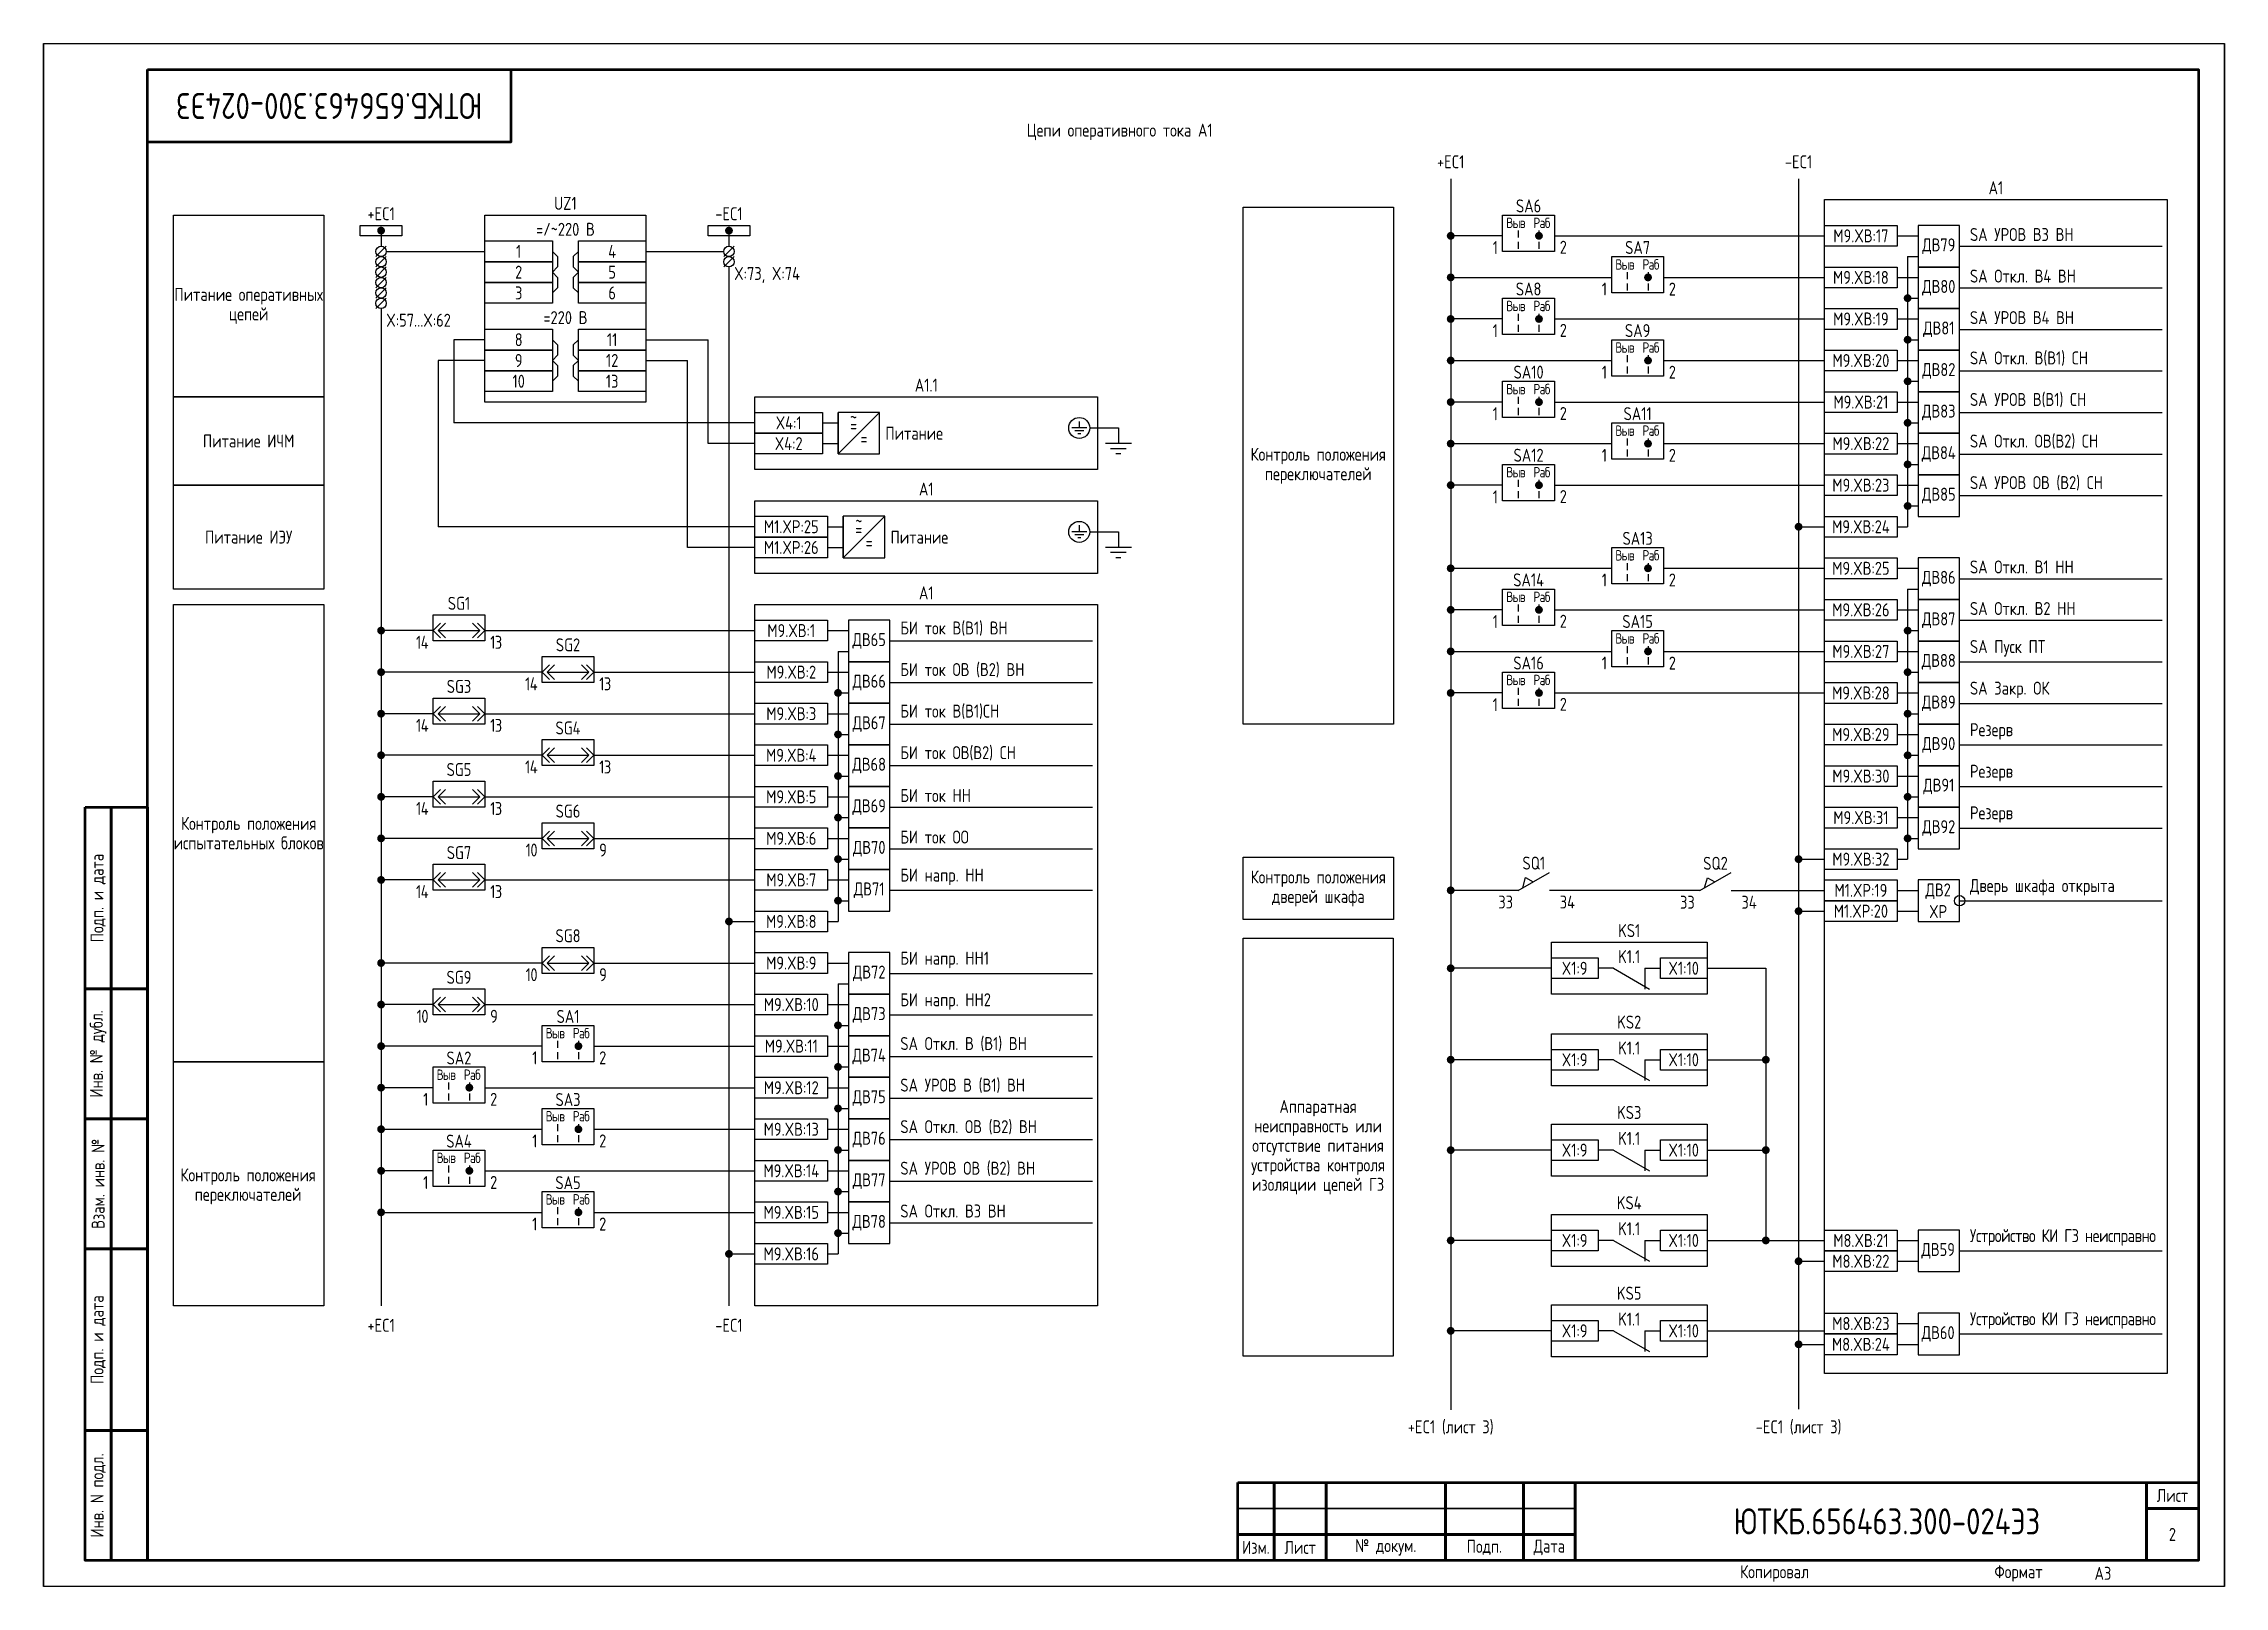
# Paper-space layout 'Лист2' of a CAD drawing. Header units: millimetres. Extents: x 266 to 501, y 22 to 188.
# The model-space entities are those that its viewports show. They can reach past a viewport. Long polylines and large blocks are cut down to what shows.
import ezdxf

# ---------------------------------------------------------------- set-up
doc = ezdxf.new("R2010")
doc.units = ezdxf.units.MM
doc.styles.add('Gost_type_A', font='GOST_0.TTF')

psp = doc.layouts.new('Лист2')

msp = doc.modelspace()

# ---------------------------------------------------------------- texts
at = {"insert": (475, 285), "char_height": 5, "width": 70, "attachment_point": 5, "rotation": 180, "style": 'Gost_type_A'}
msp.add_mtext('ЮТКБ.656463.300-024Э3', dxfattribs=at)
at = {"char_height": 2.5, "line_spacing_factor": 0.9, "style": 'Gost_type_A'}
for s, insert, width, attachment_point in [('Цепи оперативного тока А1', (627.25, 280), 197.5, 5), ('A1', (796, 267.99), 66, 8), ('UZ1', (520.5, 265), 31, 8), ('=/~220 В', (520.5, 260), 31, 8), ('X:73, X:74', (553, 254), 16, 1), ('Питание оперативных цепей', (459.49, 246.5), 28.9833, 5), ('X:57...X:62', (486, 245), 16, 1), ('=220 В', (520.5, 243), 31, 8), ('A1.1', (590, 230), 66, 8), ('Питание ИЧМ', (459.49, 220.5), 28.9833, 5), ('Контроль положения\\Pпереключателей', (665.49, 215.73), 28.9737, 5), ('A1', (590, 210), 66, 8), ('Питание ИЭУ', (459.5, 202), 28.9936, 5), ('SG1', (500, 188), 10, 8), ('A1', (590, 190), 66, 8), ('{\\T0.9;14}', (494, 183), 5, 3), ('{\\T0.9;13}', (506, 183), 5, 1), ('SG2', (521, 180), 10, 8), ('SG3', (500, 172), 10, 8), ('{\\T0.9;14}', (515, 175), 5, 3), ('{\\T0.9;13}', (527, 175), 5, 1), ('{\\T0.9;14}', (494, 167), 5, 3), ('{\\T0.9;13}', (506, 167), 5, 1), ('SG4', (521, 164), 10, 8), ('SG5', (500, 156), 10, 8), ('{\\T0.9;14}', (515, 159), 5, 3), ('{\\T0.9;13}', (527, 159), 5, 1), ('Контроль положения\\Pиспытательных блоков', (459.5, 145), 28.996, 5), ('{\\T0.9;14}', (494, 151), 5, 3), ('{\\T0.9;13}', (506, 151), 5, 1), ('SG6', (521, 148), 10, 8), ('{\\T0.9;10}', (515, 143), 5, 3), ('{\\T0.9;9}', (527, 143), 5, 1), ('SG7', (500, 140), 10, 8), ('{\\T0.9;14}', (494, 135), 5, 3), ('{\\T0.9;13}', (506, 135), 5, 1), ('Контроль положения\\Pдверей шкафа', (665.5, 134.35), 29.0042, 5), ('SG8', (521, 124), 10, 8), ('KS1', (725.38, 124.99), 30, 8), ('K1.1', (725.38, 119.99), 12, 8), ('SG9', (500, 116), 10, 8), ('{\\T0.9;10}', (515, 119), 5, 3), ('{\\T0.9;9}', (527, 119), 5, 1), ('{\\T0.9;10}', (494, 111), 5, 3), ('{\\T0.9;9}', (506, 111), 5, 1), ('KS2', (725.38, 107.38), 30, 8), ('K1.1', (725.38, 102.38), 12, 8), ('Аппаратная неисправность или отсутствие питания устройства контроля изоляции цепей ГЗ', (665.46, 84.55), 28.9183, 5), ('KS3', (725.38, 89.98), 30, 8), ('K1.1', (725.38, 84.98), 12, 8), ('Контроль положения\\Pпереключателей', (459.39, 77), 28.7744, 5), ('KS4', (725.38, 72.59), 30, 8), ('K1.1', (725.38, 67.59), 12, 8), ('KS5', (725.38, 55.19), 30, 8), ('K1.1', (725.38, 50.19), 12, 8)]:
    msp.add_mtext(s, dxfattribs=dict(at, insert=insert, width=width, attachment_point=attachment_point))
at = {"style": 'Gost_type_A'}
for s, insert, char_height, width, attachment_point in [('+EC1', (691, 273), 2.5, 18, 8), ('-EC1', (758, 273), 2.5, 20, 8), ('+EC1', (485, 263), 2.5, 10, 8), ('-EC1', (552, 263), 2.5, 10, 8), ('SA6', (706, 264.5), 2.5, 10, 8), ('{\\T0.9;Выв}', (703.5, 262.49), 2, 5, 5), ('{\\T0.9;Раб}', (708.5, 262.49), 2, 5, 5), ('M9.XВ:17', (770, 259.99), 2.5, 14, 5), ('SA УРОВ В3 ВН', (791, 258.99), 2.5, 36.4793, 7), ('1', (511.5, 257), 2.5, 13, 5), ('4', (529.5, 257), 2.5, 13, 5), ('{\\T0.9;1}', (700, 258.99), 2.5, 5, 3), ('SA7', (727, 256.5), 2.5, 10, 8), ('ДВ79', (785, 257.99), 2.5, 7.9998, 5), ('2', (511.5, 253), 2.5, 13, 5), ('5', (529.5, 253), 2.5, 13, 5), ('{\\T0.9;Выв}', (724.5, 254.49), 2, 5, 5), ('{\\T0.9;Раб}', (729.5, 254.49), 2, 5, 5), ('M9.XВ:18', (770, 251.99), 2.5, 14, 5), ('SA Откл. В4 ВН', (791, 250.99), 2.5, 29.7907, 7), ('3', (511.5, 249), 2.5, 13, 5), ('6', (529.5, 249), 2.5, 13, 5), ('SA8', (706, 248.5), 2.5, 10, 8), ('{\\T0.9;1}', (721, 250.99), 2.5, 5, 3), ('{\\T0.9;2}', (733, 250.99), 2.5, 5, 1), ('ДВ80', (785, 249.99), 2.5, 7.9998, 5), ('{\\T0.9;Выв}', (703.5, 246.49), 2, 5, 5), ('{\\T0.9;Раб}', (708.5, 246.49), 2, 5, 5), ('M9.XВ:19', (770, 243.99), 2.5, 14, 5), ('SA УРОВ В4 ВН', (791, 242.99), 2.5, 36.4793, 7), ('8', (511.5, 240), 2.5, 13, 5), ('11', (529.5, 240), 2.5, 13, 5), ('{\\T0.9;1}', (700, 242.99), 2.5, 5, 3), ('{\\T0.9;Выв}', (724.5, 238.49), 2, 5, 5), ('SA9', (727, 240.5), 2.5, 10, 8), ('{\\T0.9;Раб}', (729.5, 238.49), 2, 5, 5), ('ДВ81', (785, 241.99), 2.5, 7.9998, 5), ('9', (511.5, 236), 2.5, 13, 5), ('12', (529.5, 236), 2.5, 13, 5), ('M9.XВ:20', (770, 235.99), 2.5, 14, 5), ('ДВ82', (785, 233.99), 2.5, 7.9998, 5), ('SA Откл. В(В1) СН', (791, 234.99), 2.5, 29.7907, 7), ('10', (511.5, 232), 2.5, 13, 5), ('13', (529.5, 232), 2.5, 13, 5), ('{\\T0.9;Выв}', (703.5, 230.49), 2, 5, 5), ('SA10', (706, 232.5), 2.5, 10, 8), ('{\\T0.9;Раб}', (708.5, 230.49), 2, 5, 5), ('{\\T0.9;1}', (721, 234.99), 2.5, 5, 3), ('{\\T0.9;2}', (733, 234.99), 2.5, 5, 1), ('{\\T0.9;1}', (700, 226.99), 2.5, 5, 3), ('SA11', (727, 224.5), 2.5, 10, 8), ('M9.XВ:21', (770, 227.99), 2.5, 14, 5), ('ДВ83', (785, 225.99), 2.5, 7.9998, 5), ('SA УРОВ В(В1) СН ', (791, 226.99), 2.5, 36.4793, 7), ('X4:1', (563.5, 224), 2.5, 13, 5), ('~', (576, 225.03), 2.5, 2.7, 5), ('=', (576, 223.53), 2.5, 6, 5), ('Питание', (587.67, 221.99), 2.5, 11.3452, 5), ('{\\T0.9;Выв}', (724.5, 222.49), 2, 5, 5), ('{\\T0.9;Раб}', (729.5, 222.49), 2, 5, 5), ('X4:2', (563.5, 220), 2.5, 13, 5), ('=', (578, 221), 2.5, 6, 5), ('SA12', (706, 216.5), 2.5, 10, 8), ('{\\T0.9;1}', (721, 218.99), 2.5, 5, 3), ('{\\T0.9;2}', (733, 218.99), 2.5, 5, 1), ('M9.XВ:22', (770, 219.99), 2.5, 14, 5), ('ДВ84', (785, 217.99), 2.5, 7.9998, 5), ('SA Откл. ОВ(В2) СН', (791, 218.99), 2.5, 36.4793, 7), ('{\\T0.9;Выв}', (703.5, 214.49), 2, 5, 5), ('{\\T0.9;Раб}', (708.5, 214.49), 2, 5, 5), ('{\\T0.9;1}', (700, 210.99), 2.5, 5, 3), ('M9.XВ:23', (770, 211.99), 2.5, 14, 5), ('ДВ85', (785, 209.99), 2.5, 7.9998, 5), ('SA УРОВ ОВ (В2) СН', (791, 210.99), 2.5, 36.4793, 7), ('M1.XP:25', (564, 204), 2.5, 13.9956, 5), ('~', (577, 205.03), 2.5, 2.7, 5), ('=', (577, 203.53), 2.5, 6, 5), ('Питание', (588.67, 201.99), 2.5, 11.3452, 5), ('SA13', (727, 200.5), 2.5, 10, 8), ('M9.XВ:24', (770, 203.99), 2.5, 14, 5), ('M1.XP:26', (564, 200), 2.5, 13.9956, 5), ('=', (579, 201), 2.5, 6, 5), ('{\\T0.9;Выв}', (724.5, 198.49), 2, 5, 5), ('{\\T0.9;Раб}', (729.5, 198.49), 2, 5, 5), ('SA Откл. В1 НН', (791, 194.99), 2.5, 36.4793, 7), ('SA14', (706, 192.5), 2.5, 10, 8), ('{\\T0.9;1}', (721, 194.99), 2.5, 5, 3), ('{\\T0.9;2}', (733, 194.99), 2.5, 5, 1), ('M9.XВ:25', (770, 195.99), 2.5, 14, 5), ('ДВ86', (785, 193.99), 2.5, 7.9998, 5), ('{\\T0.9;Выв}', (703.5, 190.49), 2, 5, 5), ('{\\T0.9;Раб}', (708.5, 190.49), 2, 5, 5), ('M9.XВ:26', (770, 187.99), 2.5, 14, 5), ('SA Откл. В2 НН', (791, 186.99), 2.5, 36.4793, 7), ('M9.XВ:1', (564, 184), 2.5, 14, 5), ('БИ ток В(В1) ВН', (585, 183), 2.5, 29.668, 7), ('{\\T0.9;1}', (700, 186.99), 2.5, 5, 3), ('SA15', (727, 184.5), 2.5, 10, 8), ('ДВ87', (785, 185.99), 2.5, 7.9998, 5), ('ДВ65', (579, 182), 2.5, 7.9998, 5), ('{\\T0.9;Выв}', (724.5, 182.49), 2, 5, 5), ('{\\T0.9;Раб}', (729.5, 182.49), 2, 5, 5), ('M9.XВ:27', (770, 179.99), 2.5, 14, 5), ('\\pxt2;SA Пуск ПТ', (791, 178.99), 2.5, 36.4793, 7), ('M9.XВ:2', (564, 176), 2.5, 14, 5), ('БИ ток ОВ (В2) ВН', (585, 175), 2.5, 30.6324, 7), ('SA16', (706, 176.5), 2.5, 10, 8), ('{\\T0.9;1}', (721, 178.99), 2.5, 5, 3), ('{\\T0.9;2}', (733, 178.99), 2.5, 5, 1), ('ДВ88', (785, 177.99), 2.5, 7.9998, 5), ('ДВ66', (579, 174), 2.5, 7.9998, 5), ('{\\T0.9;Выв}', (703.5, 174.49), 2, 5, 5), ('{\\T0.9;Раб}', (708.5, 174.49), 2, 5, 5), ('M9.XВ:28', (770, 171.99), 2.5, 14, 5), ('\\pxt14;SA Закр. ОК', (791, 170.99), 2.5, 36.4793, 7), ('M9.XВ:3', (564, 168), 2.5, 14, 5), ('БИ ток В(В1)СН', (585, 167), 2.5, 30.6324, 7), ('{\\T0.9;1}', (700, 170.99), 2.5, 5, 3), ('ДВ89', (785, 169.99), 2.5, 7.9998, 5), ('ДВ67', (579, 166), 2.5, 7.9998, 5), ('M9.XВ:29', (770, 163.99), 2.5, 14, 5), ('Резерв', (791, 162.99), 2.5, 40.0707, 7), ('M9.XВ:4', (564, 160), 2.5, 14, 5), ('БИ ток ОВ(В2) СН', (585, 159), 2.5, 27.8465, 7), ('ДВ90', (785, 161.99), 2.5, 7.9998, 5), ('ДВ68', (579, 158), 2.5, 7.9998, 5), ('M9.XВ:30', (770, 155.99), 2.5, 14, 5), ('ДВ91', (785, 153.99), 2.5, 7.9998, 5), ('Резерв', (791, 154.99), 2.5, 40.0707, 7), ('M9.XВ:5', (564, 152), 2.5, 14, 5), ('ДВ69', (579, 150), 2.5, 7.9998, 5), ('\\pxt1;БИ ток НН', (585, 151), 2.5, 27.8465, 7), ('M9.XВ:31', (770, 147.99), 2.5, 14, 5), ('ДВ92', (785, 145.99), 2.5, 7.9998, 5), ('Резерв', (791, 146.99), 2.5, 38, 7), ('M9.XВ:6', (564, 144), 2.5, 14, 5), ('ДВ70', (579, 142), 2.5, 7.9998, 5), ('БИ ток ОО', (585, 143), 2.5, 27.8465, 7), ('SQ1', (707, 137.99), 2.5, 10, 8), ('SQ2', (742, 137.95), 2.5, 10, 8), ('M9.XВ:32', (770, 139.99), 2.5, 14, 5), ('M9.XВ:7', (564, 136), 2.5, 14, 5), ('ДВ71', (579, 134), 2.5, 7.9998, 5), ('БИ напр. НН', (585, 135), 2.5, 33.5921, 7), ('M1.XP:19', (770, 133.99), 2.5, 14, 5), ('ДВ2 XP', (784.88, 131.99), 2.5, 7.7588, 5), ('Дверь шкафа открыта', (791, 132.99), 2.5, 35.9749, 7), ('33', (703, 132.99), 2.5, 6, 3), ('34', (712, 132.99), 2.5, 6, 1), ('33', (738, 132.95), 2.5, 6, 3), ('34', (747, 132.95), 2.5, 6, 1), ('M1.XP:20', (770, 129.99), 2.5, 14, 5), ('M9.XВ:8', (564, 128), 2.5, 14, 5), ('БИ напр. НН1', (585, 119), 2.5, 33.1929, 7), ('M9.XВ:9', (564, 120), 2.5, 14, 5), ('ДВ72', (579, 118), 2.5, 7.9998, 5), ('X1:9', (714.87, 118.99), 2.5, 9.0043, 5), ('X1:10', (735.87, 118.99), 2.5, 9.0043, 5), ('\\pxt9;БИ напр. НН2 ', (585, 111), 2.5, 39.1584, 7), ('SA1', (521, 108.46), 2.5, 10, 8), ('M9.XВ:10', (564, 112), 2.5, 14, 5), ('ДВ73', (579, 110), 2.5, 7.9998, 5), ('{\\T0.9;Выв}', (518.5, 106.5), 2, 5, 5), ('{\\T0.9;Раб}', (523.5, 106.5), 2, 5, 5), ('M9.XВ:11', (564, 104), 2.5, 14, 5), ('SA Откл. В (В1) ВН', (585, 103), 2.5, 36.1092, 7), ('SA2', (500, 100.46), 2.5, 10, 8), ('{\\T0.9;1}', (515, 103), 2.5, 5, 3), ('{\\T0.9;2}', (527, 103), 2.5, 5, 1), ('ДВ74', (579, 102), 2.5, 7.9998, 5), ('X1:9', (714.87, 101.38), 2.5, 9.0043, 5), ('X1:10', (735.87, 101.38), 2.5, 9.0043, 5), ('{\\T0.9;Выв}', (497.5, 98.5), 2, 5, 5), ('{\\T0.9;Раб}', (502.5, 98.5), 2, 5, 5), ('M9.XВ:12', (564, 96), 2.5, 14, 5), ('SA УРОВ В (В1) ВН', (585, 95), 2.5, 36.4793, 7), ('{\\T0.9;1}', (494, 95), 2.5, 5, 3), ('SA3', (521, 92.46), 2.5, 10, 8), ('ДВ75', (579, 94), 2.5, 7.9998, 5), ('{\\T0.9;Выв}', (518.5, 90.5), 2, 5, 5), ('{\\T0.9;Раб}', (523.5, 90.5), 2, 5, 5), ('M9.XВ:13', (564, 88), 2.5, 14, 5), ('SA Откл. ОВ (В2) ВН', (585, 87), 2.5, 27.8465, 7), ('SA4', (500, 84.46), 2.5, 10, 8), ('{\\T0.9;1}', (515, 87), 2.5, 5, 3), ('{\\T0.9;2}', (527, 87), 2.5, 5, 1), ('ДВ76', (579, 86), 2.5, 7.9998, 5), ('X1:9', (714.87, 83.98), 2.5, 9.0043, 5), ('X1:10', (735.87, 83.98), 2.5, 9.0043, 5), ('{\\T0.9;Выв}', (497.5, 82.5), 2, 5, 5), ('{\\T0.9;Раб}', (502.5, 82.5), 2, 5, 5), ('M9.XВ:14', (564, 80), 2.5, 14, 5), ('SA УРОВ ОВ (В2) ВН', (585, 79), 2.5, 36.4793, 7), ('{\\T0.9;1}', (494, 79), 2.5, 5, 3), ('SA5', (521, 76.46), 2.5, 10, 8), ('ДВ77', (579, 78), 2.5, 7.9998, 5), ('{\\T0.9;Выв}', (518.5, 74.5), 2, 5, 5), ('{\\T0.9;Раб}', (523.5, 74.5), 2, 5, 5), ('M9.XВ:15', (564, 72), 2.5, 14, 5), ('ДВ78', (579, 70), 2.5, 7.9998, 5), ('SA Откл. В3 ВН', (585, 71), 2.5, 27.7324, 7), ('{\\T0.9;1}', (515, 71), 2.5, 5, 3), ('{\\T0.9;2}', (527, 71), 2.5, 5, 1), ('X1:9', (714.87, 66.59), 2.5, 9.0043, 5), ('X1:10', (735.87, 66.59), 2.5, 9.0043, 5), ('M8.XВ:21', (770, 66.59), 2.5, 14, 5), ('M9.XВ:16', (564, 64), 2.5, 14, 5), ('M8.XВ:22', (770, 62.59), 2.5, 14, 5), ('ДВ59', (784.88, 64.59), 2.5, 7.7588, 5), ('+EC1', (485, 49), 2.5, 18, 8), ('-EC1', (552, 49), 2.5, 20, 8), ('X1:9', (714.87, 49.19), 2.5, 9.0043, 5), ('X1:10', (735.87, 49.19), 2.5, 9.0043, 5), ('M8.XВ:23', (770, 50.59), 2.5, 14, 5), ('M8.XВ:24', (770, 46.59), 2.5, 14, 5), ('ДВ60', (784.88, 48.59), 2.5, 7.7588, 5), ('+EC1 (лист 3)', (691, 29.21), 2.5, 18, 8), ('-EC1 (лист 3)', (758, 29.21), 2.5, 20, 8), ('ЮТКБ.656463.300-024Э3', (775, 12.5), 5, 120, 5), ('2', (830, 10), 2.5, 10, 5), ('A3', (815, 2.5), 2.5, 20, 4)]:
    msp.add_mtext(s, dxfattribs=dict(at, insert=insert, char_height=char_height, width=width, attachment_point=attachment_point))
at = {"char_height": 2.5, "attachment_point": 1, "style": 'Gost_type_A'}
for insert in [(712, 259.05), (712, 243.05), (712, 227.05), (712, 211.05), (712, 187.05), (712, 171.05), (506, 95.01), (506, 79.01)]:
    msp.add_mtext('{\\T0.9;2}', dxfattribs=dict(at, insert=insert))
at = {"color": 6, "char_height": 2.5, "width": 40, "attachment_point": 7, "style": 'Gost_type_A'}
for insert in [(791, 65.59), (791, 49.59)]:
    msp.add_mtext('{\\T0.95;Устройство КИ ГЗ неисправно}', dxfattribs=dict(at, insert=insert))

# ---------------------------------------------------------------- blocks, each defined once
blk = doc.blocks.new('Формат_А3')
blk.add_lwpolyline([(-420, 297), (0, 297), (0, 0), (-420, 0)], close=True)
at = {"lineweight": 50}
blk.add_lwpolyline([(-400, 292), (-5, 292), (-5, 5), (-400, 5)], close=True, dxfattribs=at)
blk = doc.blocks.new('POINT')
at = {"const_width": 0.75}
blk.add_lwpolyline([(-0.375, 0, 1), (0.375, 0, 1)], format="xyb", close=True, dxfattribs=at)
blk = doc.blocks.new('Шинка')
blk.add_lwpolyline([(-4, 1), (4, 1), (4, -1), (-4, -1)], close=True)
blk.add_blockref('POINT', (0, 0))
blk = doc.blocks.new('БИ_разъем')
for p, q in [((0, 0), (1.41, 1.41)), ((0, 0), (1.41, 1.41)), ((0, 0), (1.41, -1.41)), ((0, 0), (1.41, -1.41)), ((1, 0), (2.41, 1.41)), ((1, 0), (2.41, -1.41)), ((1, 0), (9, 0)), ((9, 0), (7.59, 1.41)), ((9, 0), (7.59, -1.41)), ((10, 0), (8.59, 1.41)), ((10, 0), (8.59, 1.41)), ((10, 0), (8.59, -1.41)), ((10, 0), (8.59, -1.41))]:
    blk.add_line(p, q)
blk = doc.blocks.new('Переключатель_положение')
for p, q in [((2, 1), (2, -0.34)), ((2, -1.14), (2, -2.49))]:
    blk.add_line(p, q)
blk = doc.blocks.new('Штамп угловой верхний')
at = {"lineweight": 50}
blk.add_lwpolyline([(0, 0), (70, 0), (70, -14), (0, -14)], close=True, dxfattribs=at)
blk = doc.blocks.new('Штамп левый нижний')
at = {"lineweight": 50}
for points in [[(-12, 145), (-7, 145), (-7, 110), (-12, 110)], [(-7, 145), (0, 145), (0, 110), (-7, 110)], [(-12, 110), (-7, 110), (-7, 85), (-12, 85)], [(-7, 110), (0, 110), (0, 85), (-7, 85)], [(-12, 85), (-7, 85), (-7, 60), (-12, 60)], [(-7, 85), (0, 85), (0, 60), (-7, 60)], [(-12, 60), (-7, 60), (-7, 25), (-12, 25)], [(-7, 60), (0, 60), (0, 25), (-7, 25)], [(-12, 25), (-7, 25), (-7, 0), (-12, 0)], [(-7, 25), (0, 25), (0, 0), (-7, 0)]]:
    blk.add_lwpolyline(points, close=True, dxfattribs=at)
at = {"char_height": 2.5, "attachment_point": 5, "rotation": 90, "style": 'Gost_type_A'}
for s, insert, width in [('Подп. и дата', (-9.5, 127.5), 35), ('Инв. № дубл.', (-9.5, 97.5), 25), ('Взам. инв. №', (-9.5, 72.5), 25), ('Подп. и дата', (-9.5, 42.5), 35), ('Инв. N подл.', (-9.5, 12.5), 25)]:
    blk.add_mtext(s, dxfattribs=dict(at, insert=insert, width=width))
blk = doc.blocks.new('Штамп малый нижний')
at = {"lineweight": 50}
for points in [[(-185, 15), (-178, 15), (-178, 5), (-185, 5)], [(-178, 15), (-168, 15), (-168, 5), (-178, 5)], [(-168, 15), (-145, 15), (-145, 5), (-168, 5)], [(-145, 15), (-130, 15), (-130, 5), (-145, 5)], [(-130, 15), (-120, 15), (-120, 5), (-130, 5)], [(-120, 15), (-10, 15), (-10, 0), (-120, 0)], [(-10, 15), (0, 15), (0, 10), (-10, 10)], [(-10, 10), (0, 10), (0, 0), (-10, 0)], [(-185, 5), (-178, 5), (-178, 0), (-185, 0)], [(-178, 5), (-168, 5), (-168, 0), (-178, 0)], [(-168, 5), (-145, 5), (-145, 0), (-168, 0)], [(-145, 5), (-130, 5), (-130, 0), (-145, 0)], [(-130, 5), (-120, 5), (-120, 0), (-130, 0)]]:
    blk.add_lwpolyline(points, close=True, dxfattribs=at)
for points in [[(-185, 15), (-178, 15), (-178, 10), (-185, 10)], [(-178, 15), (-168, 15), (-168, 10), (-178, 10)], [(-168, 15), (-145, 15), (-145, 10), (-168, 10)], [(-145, 15), (-130, 15), (-130, 10), (-145, 10)], [(-130, 15), (-120, 15), (-120, 10), (-130, 10)], [(-185, 10), (-178, 10), (-178, 5), (-185, 5)], [(-178, 10), (-168, 10), (-168, 5), (-178, 5)], [(-168, 10), (-145, 10), (-145, 5), (-168, 5)], [(-145, 10), (-130, 10), (-130, 5), (-145, 5)], [(-130, 10), (-120, 10), (-120, 5), (-130, 5)]]:
    blk.add_lwpolyline(points, close=True)
at = {"char_height": 2.5, "style": 'Gost_type_A'}
for s, insert, width, attachment_point in [('Лист', (-5, 12.5), 10, 5), ('Изм.', (-181.5, 2.5), 7, 5), ('Лист', (-173, 2.5), 10, 5), ('№ докум.', (-156.5, 2.5), 23, 5), ('Подп.', (-137.5, 2.5), 15, 5), ('Дата', (-125, 2.5), 10, 5), ('Копировал', (-75, -2.53), 13.1202, 6), ('Формат', (-30, -2.53), 13.1202, 6)]:
    blk.add_mtext(s, dxfattribs=dict(at, insert=insert, width=width, attachment_point=attachment_point))

# ---------------------------------------------------------------- linework, layer by layer
for p, q in [((691, 271), (691, 33.98)), ((758, 271), (758, 34.1)), ((485, 261), (485, 258)), ((552, 261), (552, 258)), ((486, 258), (484, 256)), ((486.01, 257), (505, 257)), ((536, 257), (551, 257)), ((553, 258), (551, 256)), ((701, 259.99), (691, 259.99)), ((711, 259.99), (763, 259.99)), ((777, 259.99), (781, 259.99)), ((789, 257.99), (828, 257.99)), ((486, 256), (484, 254)), ((486, 254), (484, 252)), ((486, 252), (484, 250)), ((553, 256), (551, 254)), ((552, 254), (552, 54)), ((779, 255.99), (781, 255.99)), ((779, 255.99), (779, 203.99)), ((486, 250), (484, 248)), ((486, 248), (484, 246)), ((691, 251.99), (722, 251.99)), ((732, 251.99), (763, 251.99)), ((777, 251.99), (781, 251.99)), ((779, 247.99), (781, 247.99)), ((789, 249.99), (828, 249.99)), ((485, 246), (485, 54)), ((701, 243.99), (691, 243.99)), ((711, 243.99), (763, 243.99)), ((777, 243.99), (781, 243.99)), ((505, 240), (499, 240)), ((499, 240), (499, 224)), ((536, 240), (548, 240)), ((548, 220), (548, 240)), ((779, 239.99), (781, 239.99)), ((789, 241.99), (828, 241.99)), ((496, 236), (496, 204)), ((505, 236), (496, 236)), ((536, 236), (544, 236)), ((544, 200), (544, 236)), ((691, 235.99), (722, 235.99)), ((732, 235.99), (763, 235.99)), ((777, 235.99), (781, 235.99)), ((779, 231.99), (781, 231.99)), ((789, 233.99), (828, 233.99)), ((701, 227.99), (691, 227.99)), ((711, 227.99), (763, 227.99)), ((777, 227.99), (781, 227.99)), ((557, 224), (499, 224)), ((573, 218), (573, 226)), ((573, 218), (581, 226)), ((621.48, 223), (627, 223)), ((779, 223.99), (781, 223.99)), ((789, 225.99), (828, 225.99)), ((557, 220), (548, 220)), ((691, 219.99), (722, 219.99)), ((732, 219.99), (763, 219.99)), ((777, 219.99), (781, 219.99)), ((779, 215.99), (781, 215.99)), ((789, 217.99), (828, 217.99)), ((701, 211.99), (691, 211.99)), ((711, 211.99), (763, 211.99)), ((777, 211.99), (781, 211.99)), ((574, 198), (574, 206)), ((574, 198), (582, 206)), ((779, 207.99), (781, 207.99)), ((789, 209.99), (828, 209.99)), ((557, 204), (496, 204)), ((621.48, 203), (627, 203)), ((758, 203.99), (763, 203.99)), ((758, 203.99), (763, 203.99)), ((777, 203.99), (779, 203.99)), ((557, 200), (544, 200)), ((691, 195.99), (722, 195.99)), ((732, 195.99), (763, 195.99)), ((777, 195.99), (781, 195.99)), ((789, 193.99), (828, 193.99)), ((779, 191.99), (781, 191.99)), ((779, 191.99), (779, 139.99)), ((701, 187.99), (691, 187.99)), ((711, 187.99), (763, 187.99)), ((777, 187.99), (781, 187.99)), ((789, 185.99), (828, 185.99)), ((495, 184), (485, 184)), ((505, 184), (557, 184)), ((571, 184), (575, 184)), ((583, 182), (622, 182)), ((779, 183.99), (781, 183.99)), ((573, 180), (575, 180)), ((573, 180), (573, 128)), ((691, 179.99), (722, 179.99)), ((732, 179.99), (763, 179.99)), ((777, 179.99), (781, 179.99)), ((789, 177.99), (828, 177.99)), ((516, 176), (485, 176)), ((526, 176), (557, 176)), ((571, 176), (575, 176)), ((583, 174), (622, 174)), ((779, 175.99), (781, 175.99)), ((571, 168), (575, 168)), ((573, 172), (575, 172)), ((701, 171.99), (691, 171.99)), ((711, 171.99), (763, 171.99)), ((777, 171.99), (781, 171.99)), ((789, 169.99), (828, 169.99)), ((495, 168), (485, 168)), ((505, 168), (557, 168)), ((573, 164), (575, 164)), ((583, 166), (622, 166)), ((777, 163.99), (781, 163.99)), ((779, 167.99), (781, 167.99)), ((516, 160), (485, 160)), ((526, 160), (557, 160)), ((571, 160), (575, 160)), ((779, 159.99), (781, 159.99)), ((789, 161.99), (828, 161.99)), ((573, 156), (575, 156)), ((583, 158), (622, 158)), ((777, 155.99), (781, 155.99)), ((495, 152), (485, 152)), ((505, 152), (557, 152)), ((571, 152), (575, 152)), ((779, 151.99), (781, 151.99)), ((789, 153.99), (828, 153.99)), ((573, 148), (575, 148)), ((583, 150), (622, 150)), ((777, 147.99), (781, 147.99)), ((516, 144), (485, 144)), ((526, 144), (557, 144)), ((571, 144), (575, 144)), ((779, 143.99), (781, 143.99)), ((789, 145.99), (828, 145.99)), ((573, 140), (575, 140)), ((583, 142), (622, 142)), ((758, 139.99), (763, 139.99)), ((758, 139.99), (763, 139.99)), ((777, 139.99), (779, 139.99)), ((495, 136), (485, 136)), ((505, 136), (557, 136)), ((571, 136), (575, 136)), ((704, 133.99), (710, 137.45)), ((704.86, 134.49), (705.43, 136.48)), ((705.43, 136.48), (706.87, 135.65)), ((739, 133.95), (745, 137.41)), ((739.86, 134.45), (740.43, 136.43)), ((740.43, 136.43), (741.87, 135.6)), ((573, 132), (575, 132)), ((583, 134), (622, 134)), ((704, 133.99), (691, 133.99)), ((739, 133.95), (710, 133.95)), ((745, 133.99), (763, 133.99)), ((777, 133.99), (781, 133.99)), ((789, 131.99), (828, 131.99)), ((552, 128), (557, 128)), ((571, 128), (573, 128)), ((758, 129.99), (763, 129.99)), ((758, 129.99), (763, 129.99)), ((777, 129.99), (781, 129.99)), ((516, 120), (485, 120)), ((526, 120), (557, 120)), ((571, 120), (575, 120)), ((583, 118), (622, 118)), ((710.38, 118.99), (691, 118.99)), ((722.38, 118.99), (719.38, 118.99)), ((722.38, 118.99), (729.3, 114.99)), ((728.38, 118.99), (728.38, 114.99)), ((728.38, 118.99), (731.38, 118.99)), ((740.37, 118.99), (751.69, 118.99)), ((751.69, 118.99), (751.69, 66.59)), ((573, 116), (575, 116)), ((573, 116), (573, 64)), ((495, 112), (485, 112)), ((505, 112), (557, 112)), ((571, 112), (575, 112)), ((583, 110), (622, 110)), ((573, 108), (575, 108)), ((516, 104), (485, 104)), ((526, 104), (557, 104)), ((571, 104), (575, 104)), ((583, 102), (622, 102)), ((710.38, 101.38), (691, 101.38)), ((722.38, 101.38), (719.38, 101.38)), ((722.38, 101.38), (729.3, 97.38)), ((728.38, 101.38), (728.38, 97.38)), ((728.38, 101.38), (731.38, 101.38)), ((740.37, 101.38), (751.69, 101.38)), ((573, 100), (575, 100)), ((495, 96), (485, 96)), ((505, 96), (557, 96)), ((571, 96), (575, 96)), ((583, 94), (622, 94)), ((573, 92), (575, 92)), ((485, 88), (516, 88)), ((526, 88), (557, 88)), ((571, 88), (575, 88)), ((583, 86), (622, 86)), ((495, 80), (485, 80)), ((505, 80), (557, 80)), ((571, 80), (575, 80)), ((573, 84), (575, 84)), ((710.38, 83.98), (691, 83.98)), ((722.38, 83.98), (719.38, 83.98)), ((722.38, 83.98), (729.3, 79.98)), ((728.38, 83.98), (728.38, 79.98)), ((728.38, 83.98), (731.38, 83.98)), ((740.37, 83.98), (751.69, 83.98)), ((573, 76), (575, 76)), ((583, 78), (622, 78)), ((485, 72), (516, 72)), ((526, 72), (557, 72)), ((571, 72), (575, 72)), ((573, 68), (575, 68)), ((583, 70), (622, 70)), ((552, 64), (557, 64)), ((552, 64), (557, 64)), ((571, 64), (573, 64)), ((710.38, 66.59), (691, 66.59)), ((722.38, 66.59), (719.38, 66.59)), ((722.38, 66.59), (729.3, 62.59)), ((728.38, 66.59), (728.38, 62.59)), ((728.38, 66.59), (731.38, 66.59)), ((740.37, 66.59), (763, 66.59)), ((777, 66.59), (781, 66.59)), ((789, 64.59), (828, 64.59)), ((758, 62.59), (763, 62.59)), ((758, 62.59), (763, 62.59)), ((777, 62.59), (781, 62.59)), ((777, 50.59), (781, 50.59)), ((710.38, 49.19), (691, 49.19)), ((722.38, 49.19), (719.38, 49.19)), ((722.38, 49.19), (729.3, 45.19)), ((728.38, 49.19), (728.38, 45.19)), ((728.38, 49.19), (731.38, 49.19)), ((740.37, 49.19), (763, 49.19)), ((758, 46.59), (763, 46.59)), ((758, 46.59), (763, 46.59)), ((777, 46.59), (781, 46.59)), ((789, 48.59), (828, 48.59))]:
    msp.add_line(p, q)
at = {"ltscale": 4}
for p, q in [((570, 224), (573, 224)), ((570, 220), (573, 220)), ((571, 204), (574, 204)), ((571, 200), (574, 200))]:
    msp.add_line(p, q, dxfattribs=at)
at = {"ltscale": 4.32}
for p, q in [((620.89, 223), (618.04, 223)), ((619.46, 224.28), (619.46, 223)), ((627, 223), (627, 220)), ((620.32, 222.43), (618.61, 222.43)), ((619.75, 221.86), (619.18, 221.86)), ((629.5, 220), (624.5, 220)), ((628.5, 219), (625.5, 219)), ((627.5, 218), (626.5, 218)), ((620.89, 203), (618.04, 203)), ((620.32, 202.43), (618.61, 202.43)), ((619.75, 201.86), (619.18, 201.86)), ((619.46, 204.28), (619.46, 203)), ((627, 203), (627, 200)), ((629.5, 200), (624.5, 200)), ((628.5, 199), (625.5, 199)), ((627.5, 198), (626.5, 198))]:
    msp.add_line(p, q, dxfattribs=at)
for points in [[(679.97, 165.97), (651, 165.97), (651, 265.49), (679.97, 265.49)], [(763, 266.99), (829, 266.99), (829, 40.98), (763, 40.98)], [(473.98, 229), (445, 229), (445, 264), (473.98, 264)], [(505, 264), (536, 264), (536, 228), (505, 228)], [(701, 263.99), (711, 263.99), (711, 256.99), (701, 256.99)], [(763, 261.99), (777, 261.99), (777, 257.99), (763, 257.99)], [(505, 259), (518, 259), (518, 255), (505, 255)], [(523, 259), (536, 259), (536, 255), (523, 255)], [(505, 255), (518, 255), (518, 251), (505, 251)], [(523, 255), (536, 255), (536, 251), (523, 251)], [(722, 255.99), (732, 255.99), (732, 248.99), (722, 248.99)], [(763, 253.99), (777, 253.99), (777, 249.99), (763, 249.99)], [(505, 251), (518, 251), (518, 247), (505, 247)], [(523, 251), (536, 251), (536, 247), (523, 247)], [(701, 247.99), (711, 247.99), (711, 240.99), (701, 240.99)], [(763, 245.99), (777, 245.99), (777, 241.99), (763, 241.99)], [(505, 242), (518, 242), (518, 238), (505, 238)], [(523, 242), (536, 242), (536, 238), (523, 238)], [(722, 239.99), (732, 239.99), (732, 232.99), (722, 232.99)], [(505, 238), (518, 238), (518, 234), (505, 234)], [(523, 238), (536, 238), (536, 234), (523, 234)], [(763, 237.99), (777, 237.99), (777, 233.99), (763, 233.99)], [(505, 234), (518, 234), (518, 230), (505, 230)], [(523, 234), (536, 234), (536, 230), (523, 230)], [(701, 231.99), (711, 231.99), (711, 224.99), (701, 224.99)], [(473.98, 212), (445, 212), (445, 229), (473.98, 229)], [(557, 229), (623, 229), (623, 215), (557, 215)], [(763, 229.99), (777, 229.99), (777, 225.99), (763, 225.99)], [(557, 226), (570, 226), (570, 222), (557, 222)], [(722, 223.99), (732, 223.99), (732, 216.99), (722, 216.99)], [(557, 222), (570, 222), (570, 218), (557, 218)], [(763, 221.99), (777, 221.99), (777, 217.99), (763, 217.99)], [(701, 215.99), (711, 215.99), (711, 208.99), (701, 208.99)], [(473.99, 192), (445, 192), (445, 212), (473.99, 212)], [(763, 213.99), (777, 213.99), (777, 209.99), (763, 209.99)], [(557, 209), (623, 209), (623, 195), (557, 195)], [(557, 206), (571, 206), (571, 202), (557, 202)], [(763, 205.99), (777, 205.99), (777, 201.99), (763, 201.99)], [(557, 202), (571, 202), (571, 198), (557, 198)], [(722, 199.99), (732, 199.99), (732, 192.99), (722, 192.99)], [(763, 197.99), (777, 197.99), (777, 193.99), (763, 193.99)], [(474, 101), (445, 101), (445, 189), (474, 189)], [(701, 191.99), (711, 191.99), (711, 184.99), (701, 184.99)], [(763, 189.99), (777, 189.99), (777, 185.99), (763, 185.99)], [(495, 187), (505, 187), (505, 182), (495, 182)], [(557, 189), (623, 189), (623, 54), (557, 54)], [(557, 186), (571, 186), (571, 182), (557, 182)], [(722, 183.99), (732, 183.99), (732, 176.99), (722, 176.99)], [(763, 181.99), (777, 181.99), (777, 177.99), (763, 177.99)], [(516, 179), (526, 179), (526, 174), (516, 174)], [(557, 178), (571, 178), (571, 174), (557, 174)], [(701, 175.99), (711, 175.99), (711, 168.99), (701, 168.99)], [(763, 173.99), (777, 173.99), (777, 169.99), (763, 169.99)], [(495, 171), (505, 171), (505, 166), (495, 166)], [(557, 170), (571, 170), (571, 166), (557, 166)], [(763, 165.99), (777, 165.99), (777, 161.99), (763, 161.99)], [(516, 163), (526, 163), (526, 158), (516, 158)], [(557, 162), (571, 162), (571, 158), (557, 158)], [(763, 157.99), (777, 157.99), (777, 153.99), (763, 153.99)], [(495, 155), (505, 155), (505, 150), (495, 150)], [(557, 154), (571, 154), (571, 150), (557, 150)], [(763, 149.99), (777, 149.99), (777, 145.99), (763, 145.99)], [(516, 147), (526, 147), (526, 142), (516, 142)], [(557, 146), (571, 146), (571, 142), (557, 142)], [(495, 139), (505, 139), (505, 134), (495, 134)], [(679.97, 128.35), (651, 128.35), (651, 140.35), (679.97, 140.35)], [(763, 141.99), (777, 141.99), (777, 137.99), (763, 137.99)], [(557, 138), (571, 138), (571, 134), (557, 134)], [(763, 135.99), (777, 135.99), (777, 131.99), (763, 131.99)], [(763, 135.99), (777, 135.99), (777, 131.99), (763, 131.99)], [(763, 131.99), (777, 131.99), (777, 127.99), (763, 127.99)], [(557, 130), (571, 130), (571, 126), (557, 126)], [(516, 123), (526, 123), (526, 118), (516, 118)], [(557, 122), (571, 122), (571, 118), (557, 118)], [(679.92, 44.3), (651, 44.3), (651, 124.81), (679.92, 124.81)], [(710.38, 123.99), (740.37, 123.99), (740.37, 113.99), (710.38, 113.99)], [(710.38, 120.99), (719.37, 120.99), (719.37, 116.99), (710.38, 116.99)], [(731.38, 120.99), (740.37, 120.99), (740.37, 116.99), (731.38, 116.99)], [(495, 115), (505, 115), (505, 110), (495, 110)], [(557, 114), (571, 114), (571, 110), (557, 110)], [(516, 108), (526, 108), (526, 101), (516, 101)], [(557, 106), (571, 106), (571, 102), (557, 102)], [(710.38, 106.38), (740.37, 106.38), (740.37, 96.38), (710.38, 96.38)], [(473.97, 54), (445, 54), (445, 101), (473.97, 101)], [(710.38, 103.38), (719.37, 103.38), (719.37, 99.38), (710.38, 99.38)], [(731.38, 103.38), (740.37, 103.38), (740.37, 99.38), (731.38, 99.38)], [(495, 100), (505, 100), (505, 93), (495, 93)], [(557, 98), (571, 98), (571, 94), (557, 94)], [(516, 92), (526, 92), (526, 85), (516, 85)], [(557, 90), (571, 90), (571, 86), (557, 86)], [(710.38, 88.98), (740.37, 88.98), (740.37, 78.98), (710.38, 78.98)], [(710.38, 85.98), (719.37, 85.98), (719.37, 81.98), (710.38, 81.98)], [(731.38, 85.98), (740.37, 85.98), (740.37, 81.98), (731.38, 81.98)], [(495, 84), (505, 84), (505, 77), (495, 77)], [(557, 82), (571, 82), (571, 78), (557, 78)], [(516, 76), (526, 76), (526, 69), (516, 69)], [(557, 74), (571, 74), (571, 70), (557, 70)], [(710.38, 71.59), (740.37, 71.59), (740.37, 61.59), (710.38, 61.59)], [(710.38, 68.59), (719.37, 68.59), (719.37, 64.59), (710.38, 64.59)], [(731.38, 68.59), (740.37, 68.59), (740.37, 64.59), (731.38, 64.59)], [(763, 68.59), (777, 68.59), (777, 64.59), (763, 64.59)], [(557, 66), (571, 66), (571, 62), (557, 62)], [(763, 64.59), (777, 64.59), (777, 60.59), (763, 60.59)], [(710.38, 54.19), (740.37, 54.19), (740.37, 44.19), (710.38, 44.19)], [(710.38, 51.19), (719.37, 51.19), (719.37, 47.19), (710.38, 47.19)], [(731.38, 51.19), (740.37, 51.19), (740.37, 47.19), (731.38, 47.19)], [(763, 52.59), (777, 52.59), (777, 48.59), (763, 48.59)], [(763, 48.59), (777, 48.59), (777, 44.59), (763, 44.59)]]:
    msp.add_lwpolyline(points, close=True)
at = {"ltscale": 4}
for points in [[(781, 253.99), (789, 253.99), (789, 261.99), (781, 261.99)], [(781, 245.99), (789, 245.99), (789, 253.99), (781, 253.99)], [(781, 237.99), (789, 237.99), (789, 245.99), (781, 245.99)], [(781, 229.99), (789, 229.99), (789, 237.99), (781, 237.99)], [(781, 221.99), (789, 221.99), (789, 229.99), (781, 229.99)], [(573, 218), (581, 218), (581, 226), (573, 226)], [(781, 213.99), (789, 213.99), (789, 221.99), (781, 221.99)], [(781, 205.99), (789, 205.99), (789, 213.99), (781, 213.99)], [(574, 198), (582, 198), (582, 206), (574, 206)], [(781, 189.99), (789, 189.99), (789, 197.99), (781, 197.99)], [(781, 181.99), (789, 181.99), (789, 189.99), (781, 189.99)], [(575, 178), (583, 178), (583, 186), (575, 186)], [(781, 173.99), (789, 173.99), (789, 181.99), (781, 181.99)], [(575, 170), (583, 170), (583, 178), (575, 178)], [(781, 165.99), (789, 165.99), (789, 173.99), (781, 173.99)], [(575, 162), (583, 162), (583, 170), (575, 170)], [(781, 157.99), (789, 157.99), (789, 165.99), (781, 165.99)], [(575, 154), (583, 154), (583, 162), (575, 162)], [(781, 149.99), (789, 149.99), (789, 157.99), (781, 157.99)], [(575, 146), (583, 146), (583, 154), (575, 154)], [(781, 141.99), (789, 141.99), (789, 149.99), (781, 149.99)], [(575, 138), (583, 138), (583, 146), (575, 146)], [(575, 130), (583, 130), (583, 138), (575, 138)], [(781, 127.99), (789, 127.99), (789, 135.99), (781, 135.99)], [(575, 114), (583, 114), (583, 122), (575, 122)], [(575, 106), (583, 106), (583, 114), (575, 114)], [(575, 98), (583, 98), (583, 106), (575, 106)], [(575, 90), (583, 90), (583, 98), (575, 98)], [(575, 82), (583, 82), (583, 90), (575, 90)], [(575, 74), (583, 74), (583, 82), (575, 82)], [(575, 66), (583, 66), (583, 74), (575, 74)], [(781, 60.59), (789, 60.59), (789, 68.59), (781, 68.59)], [(781, 44.59), (789, 44.59), (789, 52.59), (781, 52.59)]]:
    msp.add_lwpolyline(points, close=True, dxfattribs=at)
for points in [[(518, 257), (519, 256), (519, 254), (518, 253)], [(523, 257), (522, 256), (522, 254), (523, 253)], [(518, 253), (519, 252), (519, 250), (518, 249)], [(523, 253), (522, 252), (522, 250), (523, 249)], [(518, 240), (519, 239), (519, 237), (518, 236)], [(523, 240), (522, 239), (522, 237), (523, 236)], [(518, 236), (519, 235), (519, 233), (518, 232)], [(523, 236), (522, 235), (522, 233), (523, 232)]]:
    msp.add_lwpolyline(points)
for centre, radius in [((485, 257), 1), ((552, 257), 1), ((485, 255), 1), ((485, 253), 1), ((485, 251), 1), ((552, 255), 1), ((485, 249), 1), ((485, 247), 1), ((619.46, 223), 2.02), ((619.46, 203), 2.02), ((789, 131.99), 1)]:
    msp.add_circle(centre, radius)

# ---------------------------------------------------------------- block references
at = {"color": 1}
for name, p in [('Формат_А3', (420, 0)), ('Формат_А3', (840, 0)), ('Формат_А3', (1260, 0)), ('Штамп левый нижний', (440, 5)), ('Штамп малый нижний', (835, 5))]:
    msp.add_blockref(name, p, dxfattribs=at)
for name, p in [('Штамп угловой верхний', (440, 292)), ('Шинка', (485, 261)), ('Шинка', (552, 261)), ('POINT', (691, 259.99)), ('Переключатель_положение', (702, 259.99)), ('POINT', (708, 259.99)), ('Переключатель_положение', (706, 259.99)), ('POINT', (691, 251.99)), ('Переключатель_положение', (723, 251.99)), ('POINT', (729, 251.99)), ('Переключатель_положение', (727, 251.99)), ('POINT', (779, 247.99)), ('POINT', (691, 243.99)), ('Переключатель_положение', (702, 243.99)), ('POINT', (708, 243.99)), ('Переключатель_положение', (706, 243.99)), ('POINT', (779, 239.99)), ('POINT', (691, 235.99)), ('Переключатель_положение', (723, 235.99)), ('POINT', (729, 235.99)), ('Переключатель_положение', (727, 235.99)), ('POINT', (779, 231.99)), ('POINT', (691, 227.99)), ('Переключатель_положение', (702, 227.99)), ('POINT', (708, 227.99)), ('Переключатель_положение', (706, 227.99)), ('POINT', (779, 223.99)), ('POINT', (691, 219.99)), ('Переключатель_положение', (723, 219.99)), ('POINT', (729, 219.99)), ('Переключатель_положение', (727, 219.99)), ('POINT', (779, 215.99)), ('POINT', (691, 211.99)), ('Переключатель_положение', (702, 211.99)), ('POINT', (708, 211.99)), ('Переключатель_положение', (706, 211.99)), ('POINT', (779, 207.99)), ('POINT', (758, 203.99)), ('POINT', (758, 203.99)), ('POINT', (691, 195.99)), ('Переключатель_положение', (723, 195.99)), ('POINT', (729, 195.99)), ('Переключатель_положение', (727, 195.99)), ('БИ_разъем', (495, 184)), ('POINT', (691, 187.99)), ('Переключатель_положение', (702, 187.99)), ('POINT', (708, 187.99)), ('Переключатель_положение', (706, 187.99)), ('POINT', (485, 184)), ('POINT', (691, 179.99)), ('Переключатель_положение', (723, 179.99)), ('POINT', (729, 179.99)), ('Переключатель_положение', (727, 179.99)), ('POINT', (779, 183.99)), ('POINT', (485, 176)), ('БИ_разъем', (516, 176)), ('POINT', (779, 175.99)), ('POINT', (573, 172)), ('POINT', (691, 171.99)), ('Переключатель_положение', (702, 171.99)), ('POINT', (708, 171.99)), ('Переключатель_положение', (706, 171.99)), ('POINT', (485, 168)), ('БИ_разъем', (495, 168)), ('POINT', (779, 167.99)), ('POINT', (573, 164)), ('POINT', (485, 160)), ('БИ_разъем', (516, 160)), ('POINT', (779, 159.99)), ('POINT', (573, 156)), ('POINT', (485, 152)), ('БИ_разъем', (495, 152)), ('POINT', (779, 151.99)), ('POINT', (573, 148)), ('POINT', (485, 144)), ('БИ_разъем', (516, 144)), ('POINT', (779, 143.99)), ('POINT', (573, 140)), ('POINT', (758, 139.99)), ('POINT', (758, 139.99)), ('POINT', (485, 136)), ('БИ_разъем', (495, 136)), ('POINT', (691, 133.99)), ('POINT', (573, 132)), ('POINT', (758, 129.99)), ('POINT', (758, 129.99)), ('POINT', (552, 128)), ('POINT', (485, 120)), ('БИ_разъем', (516, 120)), ('POINT', (691, 118.99)), ('БИ_разъем', (495, 112)), ('POINT', (485, 112)), ('Переключатель_положение', (517, 104)), ('Переключатель_положение', (521, 104)), ('POINT', (573, 108)), ('POINT', (485, 104)), ('POINT', (523, 104)), ('POINT', (691, 101.38)), ('POINT', (751.69, 101.38)), ('POINT', (751.69, 101.38)), ('POINT', (485, 96)), ('Переключатель_положение', (496, 96)), ('POINT', (502, 96)), ('Переключатель_положение', (500, 96)), ('POINT', (573, 100)), ('POINT', (573, 92)), ('POINT', (485, 88)), ('Переключатель_положение', (517, 88)), ('POINT', (523, 88)), ('Переключатель_положение', (521, 88)), ('POINT', (573, 84)), ('POINT', (691, 83.98)), ('POINT', (751.69, 83.98)), ('POINT', (751.69, 83.98)), ('POINT', (485, 80)), ('Переключатель_положение', (496, 80)), ('POINT', (502, 80)), ('Переключатель_положение', (500, 80)), ('POINT', (573, 76)), ('POINT', (485, 72)), ('Переключатель_положение', (517, 72)), ('POINT', (523, 72)), ('Переключатель_положение', (521, 72)), ('POINT', (573, 68)), ('POINT', (691, 66.59)), ('POINT', (751.69, 66.59)), ('POINT', (751.69, 66.59)), ('POINT', (552, 64)), ('POINT', (552, 64)), ('POINT', (758, 62.59)), ('POINT', (758, 62.59)), ('POINT', (691, 49.19)), ('POINT', (758, 46.59)), ('POINT', (758, 46.59))]:
    msp.add_blockref(name, p)

msp.set_redraw_order([(e.dxf.handle, doc.entitydb.next_handle()) for e in msp.query("TEXT MTEXT ATTDEF DIMENSION ARC_DIMENSION")])  # texts and dimensions are drawn at this point

# ---------------------------------------------------------------- viewports
at = {"layer": '0'}
psp.add_viewport(center=(383.68, 105.01), size=(235.18, 166.3039), view_center_point=(630, 148.5), view_height=297, dxfattribs=at)

doc.saveas('drawing.dxf')
